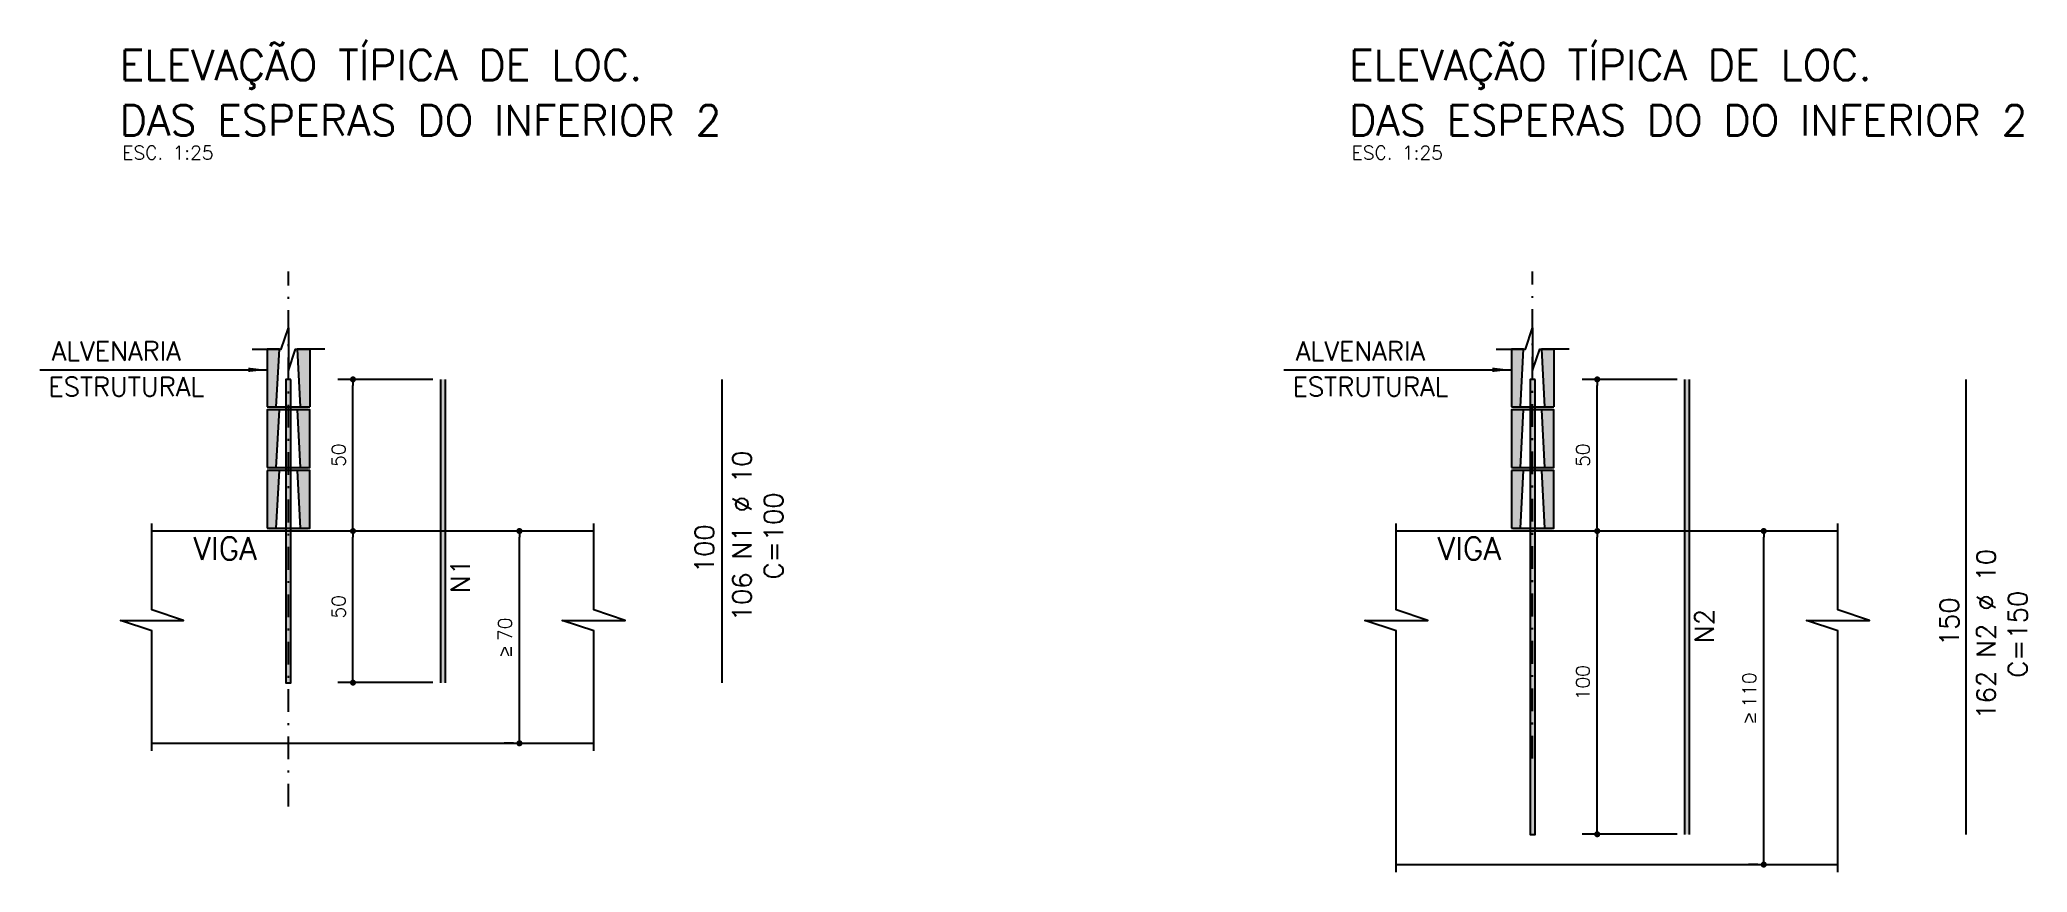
# Model space of a CAD drawing. Extents: x 26375 to 47400, y -1187 to 1911.
# Drawn here: x 29834 to 31145, y -1187 to -638 of the extents above; entities that cross this region are included whole.
import ezdxf

# ---------------------------------------------------------------- set-up
doc = ezdxf.new("R2010")
doc.units = 0
doc.header["$LTSCALE"] = 25
doc.linetypes.add('ESTILO_TQS_0003', pattern=[1.25, 0.6, -0.3, 0.05, -0.3])
for name, color, linetype in [('COTA', 1, 'Continuous'), ('H1', 251, 'Continuous'), ('H3', 253, 'Continuous'), ('H7', 1, 'Continuous'), ('LINHA_FINA', 1, 'Continuous'), ('PENA_01', 1, 'Continuous'), ('PENA_02', 2, 'Continuous'), ('PENA_06', 6, 'Continuous'), ('Pena_1', 1, 'Continuous'), ('PENA_19', 240, 'Continuous'), ('PENA_2', 2, 'Continuous'), ('Pena_3', 3, 'Continuous'), ('Pena_4', 4, 'Continuous'), ('PENA_5', 5, 'Continuous'), ('TEXTO', 3, 'Continuous')]:
    doc.layers.add(name, color=color, linetype=linetype)
doc.styles.add('COTA', font='romans.shx')
doc.styles.get("Standard").update_dxf_attribs({"font": 'romans.shx'})
doc.styles.add('TEXTO1', font='romans.shx', dxfattribs={"height": 9})
doc.styles.add('TEXTO2', font='romans.shx', dxfattribs={"height": 12.5})
doc.styles.add('Texto3', font='romans.shx', dxfattribs={"height": 20})
doc.dimstyles.new('forma', dxfattribs={"dimtxt": 1.8, "dimasz": 0.8, "dimexe": 2, "dimexo": 1, "dimgap": 1, "dimtad": 1, "dimdec": 1, "dimzin": 9, "dimtxsty": 'COTA', "dimblk1": 'DOT', "dimblk2": 'DOT', "dimsah": 1, "dimcen": 0, "dimdle": 1, "dimclrd": 256, "dimclre": 256, "dimclrt": 2, "dimadec": 0, "dimazin": 0, "dimtfac": 1, "dimtdec": 0, "dimtmove": 0, "dimatfit": 3, "dimfxl": 1, "dimtolj": 1, "dimtzin": 0, "dimarcsym": 0})

msp = doc.modelspace()

# ---------------------------------------------------------------- texts
at = {"layer": 'PENA_02', "linetype": 'Continuous'}
for p in [(29935.68, -980.83), (30756.24, -980.83)]:
    msp.add_text('VIGA', height=15, dxfattribs=at).set_placement(p)
at = {"layer": 'TEXTO', "color": 4, "style": 'Texto3'}
for s, p in [('ELEVAÇÃO TÍPICA DE LOC. ', (29887.08, -664.47)), ('ELEVAÇÃO TÍPICA DE LOC.', (30697.83, -664.47)), ('DAS ESPERAS DO INFERIOR 2', (29887.08, -700.94)), ('DAS ESPERAS DO DO INFERIOR 2', (30697.83, -700.94))]:
    msp.add_text(s, height=20, dxfattribs=at).set_placement(p)
at = {"layer": 'TEXTO', "color": 2, "style": 'TEXTO1'}
for p in [(29888.78, -716.8), (30699.53, -716.8)]:
    msp.add_text('ESC. 1:25', height=9, dxfattribs=at).set_placement(p)
at = {"layer": 'TEXTO', "color": 3, "style": 'TEXTO2'}
for s, p in [('ALVENARIA', (29842.13, -849.25)), ('ALVENARIA', (30662.68, -849.25)), ('ESTRUTURAL', (29839.92, -872.8)), ('ESTRUTURAL', (30660.48, -872.8))]:
    msp.add_text(s, height=12.5, dxfattribs=at).set_placement(p)
at = {"layer": 'TEXTO', "color": 3, "char_height": 12.5, "attachment_point": 5, "rotation": 90, "style": 'TEXTO2'}
for s, insert, width in [('\\A1;106 N1 %%C 10 \\PC=100', (30307.86, -965.04), 180.3571), ('\\A1;162 N2 %%C 10 \\PC=150', (31128.42, -1029.86), 180.3571), ('\\A1;N2', (30932.2, -1024.39), 15.832)]:
    msp.add_mtext(s, dxfattribs=dict(at, insert=insert, width=width))
for s, insert in [('\\A1;100', (30272.69, -973.5)), ('\\A1;N1', (30111.65, -991.47)), ('\\A1;150', (31093.71, -1021.66))]:
    msp.add_mtext(s, dxfattribs=dict(at, insert=insert))

# ---------------------------------------------------------------- blocks, each defined once
blk = doc.blocks.new('ss')
at = {"layer": 'LINHA_FINA'}
blk.add_solid([(0, 0), (-2.5, -0.29), (-2.5, 0.3)], dxfattribs=at)
blk = doc.blocks.new('A$C7EB140D9')
at = {"layer": 'Pena_1'}
for p, q in [((0, 14), (18.4, 14)), ((48, 14), (29.8, 14))]:
    blk.add_line(p, q, dxfattribs=at)
blk.add_lwpolyline([(10, 14), (19.3, 14), (24, 28), (24, 0), (28.7, 14), (38, 14)], dxfattribs=at)
blk = doc.blocks.new('_Dot')
at = {"color": 0, "linetype": 'ByBlock', "lineweight": -2}
blk.add_line((-0.5, 0), (-1, 0), dxfattribs=at)
at = {"color": 0, "linetype": 'ByBlock', "const_width": 0.5}
blk.add_lwpolyline([(-0.25, 0, 1), (0.25, 0, 1)], format="xyb", close=True, dxfattribs=at)
blk = doc.blocks.new('*D709')
at = {"layer": 'COTA', "lineweight": -2, "transparency": 16777216}
for p, q in [((30061.8, -961.8), (30030.9, -961.8)), ((30040.9, -1057.8), (30040.9, -965.8)), ((30093.6, -1061.8), (30030.9, -1061.8))]:
    blk.add_line(p, q, dxfattribs=at)
at = {"layer": 'Defpoints', "color": 0, "transparency": 16777216}
for p in [(30040.9, -961.8), (30066.8, -961.8), (30098.6, -1061.8)]:
    blk.add_point(p, dxfattribs=at)
at = {"layer": 'COTA', "lineweight": -2, "transparency": 16777216, "xscale": 4, "yscale": 4, "zscale": 4}
for p, rotation in [((30040.9, -961.8), 90), ((30040.9, -1061.8), 270)]:
    blk.add_blockref('_Dot', p, dxfattribs=dict(at, rotation=rotation))
at = {"layer": 'COTA', "color": 2, "transparency": 16777216, "insert": (30031.4, -1011.8), "char_height": 9, "attachment_point": 5, "rotation": 90, "style": 'COTA'}
blk.add_mtext('\\A1;50 ', dxfattribs=at)
blk = doc.blocks.new('*D710')
at = {"layer": 'COTA', "lineweight": -2, "transparency": 16777216}
for p, q in [((30093.6, -861.8), (30030.9, -861.8)), ((30040.9, -957.8), (30040.9, -865.8)), ((30061.8, -961.8), (30030.9, -961.8))]:
    blk.add_line(p, q, dxfattribs=at)
at = {"layer": 'Defpoints', "color": 0, "transparency": 16777216}
for p in [(30040.9, -861.8), (30098.6, -861.8), (30066.8, -961.8)]:
    blk.add_point(p, dxfattribs=at)
at = {"layer": 'COTA', "lineweight": -2, "transparency": 16777216, "xscale": 4, "yscale": 4, "zscale": 4}
for p, rotation in [((30040.9, -861.8), 90), ((30040.9, -961.8), 270)]:
    blk.add_blockref('_Dot', p, dxfattribs=dict(at, rotation=rotation))
at = {"layer": 'COTA', "color": 2, "transparency": 16777216, "insert": (30031.4, -911.8), "char_height": 9, "attachment_point": 5, "rotation": 90, "style": 'COTA'}
blk.add_mtext('\\A1;50 ', dxfattribs=at)
blk = doc.blocks.new('*D711')
at = {"layer": 'COTA', "lineweight": -2, "transparency": 16777216}
for p, q in [((30146.7, -961.8), (30140.7, -961.8)), ((30150.7, -1097.8), (30150.7, -965.8)), ((30146.7, -1101.8), (30140.7, -1101.8))]:
    blk.add_line(p, q, dxfattribs=at)
at = {"layer": 'Defpoints', "color": 0, "transparency": 16777216}
for p in [(30150.7, -961.8), (30151.7, -961.8), (30151.7, -1101.8)]:
    blk.add_point(p, dxfattribs=at)
at = {"layer": 'COTA', "lineweight": -2, "transparency": 16777216, "xscale": 4, "yscale": 4, "zscale": 4}
for p, rotation in [((30150.7, -961.8), 90), ((30150.7, -1101.8), 270)]:
    blk.add_blockref('_Dot', p, dxfattribs=dict(at, rotation=rotation))
at = {"layer": 'COTA', "color": 2, "transparency": 16777216, "insert": (30141.2, -1031.8), "char_height": 9, "attachment_point": 5, "rotation": 90, "style": 'COTA'}
blk.add_mtext('\\A1;{\\fArial|b0|i0|c0|p34;≥ }70', dxfattribs=at)
blk = doc.blocks.new('*D719')
at = {"layer": 'COTA', "lineweight": -2, "transparency": 16777216}
for p, q in [((30882.4, -961.8), (30851.5, -961.8)), ((30861.5, -1157.8), (30861.5, -965.8)), ((30914.1, -1161.8), (30851.5, -1161.8))]:
    blk.add_line(p, q, dxfattribs=at)
at = {"layer": 'Defpoints', "color": 0, "transparency": 16777216}
for p in [(30861.5, -961.8), (30887.4, -961.8), (30919.1, -1161.8)]:
    blk.add_point(p, dxfattribs=at)
at = {"layer": 'COTA', "lineweight": -2, "transparency": 16777216, "xscale": 4, "yscale": 4, "zscale": 4}
for p, rotation in [((30861.5, -961.8), 90), ((30861.5, -1161.8), 270)]:
    blk.add_blockref('_Dot', p, dxfattribs=dict(at, rotation=rotation))
at = {"layer": 'COTA', "color": 2, "transparency": 16777216, "insert": (30852, -1061.8), "char_height": 9, "attachment_point": 5, "rotation": 90, "style": 'COTA'}
blk.add_mtext('\\A1;100 ', dxfattribs=at)
blk = doc.blocks.new('*D720')
at = {"layer": 'COTA', "lineweight": -2, "transparency": 16777216}
for p, q in [((30914.1, -861.8), (30851.5, -861.8)), ((30861.5, -957.8), (30861.5, -865.8)), ((30882.4, -961.8), (30851.5, -961.8))]:
    blk.add_line(p, q, dxfattribs=at)
at = {"layer": 'Defpoints', "color": 0, "transparency": 16777216}
for p in [(30861.5, -861.8), (30919.1, -861.8), (30887.4, -961.8)]:
    blk.add_point(p, dxfattribs=at)
at = {"layer": 'COTA', "lineweight": -2, "transparency": 16777216, "xscale": 4, "yscale": 4, "zscale": 4}
for p, rotation in [((30861.5, -861.8), 90), ((30861.5, -961.8), 270)]:
    blk.add_blockref('_Dot', p, dxfattribs=dict(at, rotation=rotation))
at = {"layer": 'COTA', "color": 2, "transparency": 16777216, "insert": (30852, -911.8), "char_height": 9, "attachment_point": 5, "rotation": 90, "style": 'COTA'}
blk.add_mtext('\\A1;50 ', dxfattribs=at)
blk = doc.blocks.new('*D721')
at = {"layer": 'COTA', "lineweight": -2, "transparency": 16777216}
for p, q in [((30967.3, -961.8), (30961.3, -961.8)), ((30971.3, -1177.8), (30971.3, -965.8)), ((30967.3, -1181.8), (30961.3, -1181.8))]:
    blk.add_line(p, q, dxfattribs=at)
at = {"layer": 'Defpoints', "color": 0, "transparency": 16777216}
for p in [(30971.3, -961.8), (30972.3, -961.8), (30972.3, -1181.8)]:
    blk.add_point(p, dxfattribs=at)
at = {"layer": 'COTA', "lineweight": -2, "transparency": 16777216, "xscale": 4, "yscale": 4, "zscale": 4}
for p, rotation in [((30971.3, -961.8), 90), ((30971.3, -1181.8), 270)]:
    blk.add_blockref('_Dot', p, dxfattribs=dict(at, rotation=rotation))
at = {"layer": 'COTA', "color": 2, "transparency": 16777216, "insert": (30961.8, -1071.8), "char_height": 9, "attachment_point": 5, "rotation": 90, "style": 'COTA'}
blk.add_mtext('\\A1;{\\fArial|b0|i0|c0|p34;≥ }110', dxfattribs=at)

# ---------------------------------------------------------------- dimensions: what is measured, and where the dimension line sits
at = {"layer": 'COTA'}
for base, p1, p2, picture, middle in [((30040.93, -861.85), (30066.84, -961.85), (30098.58, -861.85), '*D710', (30031.43, -911.85)), ((30861.49, -861.85), (30887.4, -961.85), (30919.13, -861.85), '*D720', (30851.99, -911.85)), ((30040.93, -961.85), (30098.58, -1061.85), (30066.84, -961.85), '*D709', (30031.43, -1011.85)), ((30861.49, -961.85), (30919.13, -1161.85), (30887.4, -961.85), '*D719', (30851.99, -1061.85))]:
    dim = msp.add_linear_dim(base=base, p1=p1, p2=p2, angle=90, dimstyle='forma', override={"dimscale": 5, "dimlfac": 0.5, "dimpost": ' '}, dxfattribs=at)
    dim.commit()
    dim.dimension.update_dxf_attribs({"geometry": picture, "text_midpoint": middle})
for base, p1, p2, text, picture, middle in [((30150.72, -961.85), (30151.71, -1101.85), (30151.71, -961.85), '{\\fArial|b0|i0|c0|p34;≥ }70', '*D711', (30141.22, -1031.85)), ((30971.27, -961.85), (30972.26, -1181.85), (30972.26, -961.85), '{\\fArial|b0|i0|c0|p34;≥ }110', '*D721', (30961.77, -1071.85))]:
    dim = msp.add_linear_dim(base=base, p1=p1, p2=p2, angle=90, text=text, dimstyle='forma', override={"dimscale": 5, "dimlfac": 0.5, "dimpost": ' '}, dxfattribs=at)
    dim.commit()
    dim.dimension.update_dxf_attribs({"geometry": picture, "text_midpoint": middle})

# ---------------------------------------------------------------- hatches: boundary and pattern name
at = {"layer": 'H1'}
for points in [[(30011.35, -879.85), (29985.35, -879.85), (29985.35, -881.85), (29992.35, -881.85), (30011.35, -881.85)], [(30831.91, -879.85), (30805.91, -879.85), (30805.91, -881.85), (30812.91, -881.85), (30831.91, -881.85)], [(30011.35, -919.85), (30006.35, -919.85), (29985.35, -919.85), (29985.35, -921.85), (29992.35, -921.85), (30011.35, -921.85)], [(30831.91, -919.85), (30826.91, -919.85), (30805.91, -919.85), (30805.91, -921.85), (30812.91, -921.85), (30831.91, -921.85)], [(30011.35, -959.85), (30006.35, -959.85), (29985.35, -959.85), (29985.35, -961.85), (29992.35, -961.85), (30011.35, -961.85)], [(30831.91, -959.85), (30826.91, -959.85), (30805.91, -959.85), (30805.91, -961.85), (30812.91, -961.85), (30831.91, -961.85)]]:
    msp.add_hatch(color=256, dxfattribs=at).paths.add_polyline_path(points)
at = {"layer": 'H3'}
for points in [[(29992.35, -841.85), (29984.35, -841.85), (29984.35, -879.85), (29990.35, -879.85)], [(30012.35, -841.85), (30004.35, -841.85), (30006.35, -879.85), (30012.35, -879.85)], [(30812.91, -841.85), (30804.91, -841.85), (30804.91, -879.85), (30810.91, -879.85)], [(30832.91, -841.85), (30824.91, -841.85), (30826.91, -879.85), (30832.91, -879.85)], [(29984.35, -919.85), (29990.35, -919.85), (29992.35, -881.85), (29984.35, -881.85)], [(30006.35, -919.85), (30012.35, -919.85), (30012.35, -881.85), (30004.35, -881.85)], [(30804.91, -919.85), (30810.91, -919.85), (30812.91, -881.85), (30804.91, -881.85)], [(30826.91, -919.85), (30832.91, -919.85), (30832.91, -881.85), (30824.91, -881.85)], [(29992.35, -921.85), (29984.35, -921.85), (29984.35, -959.85), (29990.35, -959.85)], [(30012.35, -921.85), (30004.35, -921.85), (30006.35, -959.85), (30012.35, -959.85)], [(30812.91, -921.85), (30804.91, -921.85), (30804.91, -959.85), (30810.91, -959.85)], [(30832.91, -921.85), (30824.91, -921.85), (30826.91, -959.85), (30832.91, -959.85)]]:
    msp.add_hatch(color=256, dxfattribs=at).paths.add_polyline_path(points)
at = {"layer": 'H7'}
for points in [[(30098.58, -1061.85), (30101.82, -1061.85), (30101.82, -861.85), (30098.58, -861.85)], [(30919.13, -1161.85), (30922.38, -1161.85), (30922.38, -861.85), (30919.13, -861.85)]]:
    msp.add_hatch(color=256, dxfattribs=at).paths.add_polyline_path(points)
at = {"layer": 'PENA_19', "linetype": 'Continuous'}
for points in [[(29999.97, -861.85), (29996.73, -861.85), (29996.73, -1061.85), (29999.97, -1061.85)], [(30820.53, -861.85), (30817.29, -861.85), (30817.29, -1161.85), (30820.53, -1161.85)]]:
    msp.add_hatch(color=256, dxfattribs=at).paths.add_polyline_path(points)

# ---------------------------------------------------------------- linework, layer by layer
at = {"layer": 'LINHA_FINA'}
for p, q in [((29834.34, -855.51), (29984.35, -855.51)), ((30654.89, -855.51), (30804.91, -855.51))]:
    msp.add_line(p, q, dxfattribs=at)
at = {"layer": 'PENA_01'}
for points in [[(29908.35, -1106.85), (29908.35, -1027.67), (29887.56, -1020.74), (29929.14, -1020.74), (29908.35, -1013.81), (29908.35, -956.85)], [(30199.71, -1106.85), (30199.71, -1027.67), (30178.92, -1020.74), (30220.5, -1020.74), (30199.71, -1013.81), (30199.71, -956.85)], [(30728.91, -1186.85), (30728.91, -1027.67), (30708.12, -1020.74), (30749.69, -1020.74), (30728.91, -1013.81), (30728.91, -956.85)], [(31020.27, -1186.85), (31020.27, -1027.67), (30999.48, -1020.74), (31041.05, -1020.74), (31020.27, -1013.81), (31020.27, -956.85)]]:
    msp.add_lwpolyline(points, dxfattribs=at)
at = {"layer": 'PENA_06', "linetype": 'Continuous'}
for points in [[(30284.06, -861.85), (30284.06, -1061.85)], [(31104.62, -861.85), (31104.62, -1161.85)]]:
    msp.add_lwpolyline(points, dxfattribs=at)
at = {"layer": 'Pena_1', "linetype": 'ESTILO_TQS_0003'}
for p, q in [((29998.35, -1143.58), (29998.35, -790.63)), ((30818.91, -1111.82), (30818.91, -790.63))]:
    msp.add_line(p, q, dxfattribs=at)
at = {"layer": 'PENA_19', "linetype": 'Continuous'}
for points in [[(29999.97, -861.85), (29996.73, -861.85), (29996.73, -1061.85), (29999.97, -1061.85), (29999.97, -1061.85), (29999.97, -1061.85), (29999.97, -861.85)], [(30820.53, -861.85), (30817.29, -861.85), (30817.29, -1161.85), (30820.53, -1161.85), (30820.53, -1161.85), (30820.53, -1161.85), (30820.53, -861.85)]]:
    msp.add_lwpolyline(points, dxfattribs=at)
at = {"layer": 'PENA_2'}
for p, q in [((29984.35, -879.85), (30012.35, -879.85)), ((30804.91, -879.85), (30832.91, -879.85))]:
    msp.add_line(p, q, dxfattribs=at)
for points in [[(29990.35, -879.85), (29992.35, -841.85), (29984.35, -841.85), (29984.35, -879.85)], [(30006.35, -879.85), (30004.35, -841.85), (30012.35, -841.85), (30012.35, -879.85)], [(30810.91, -879.85), (30812.91, -841.85), (30804.91, -841.85), (30804.91, -879.85)], [(30826.91, -879.85), (30824.91, -841.85), (30832.91, -841.85), (30832.91, -879.85)], [(29984.35, -919.85), (30012.35, -919.85), (30012.35, -881.85), (29984.35, -881.85), (29984.35, -919.85)], [(29990.35, -919.85), (29992.35, -881.85)], [(30006.35, -919.85), (30004.35, -881.85)], [(30804.91, -919.85), (30832.91, -919.85), (30832.91, -881.85), (30804.91, -881.85), (30804.91, -919.85)], [(30810.91, -919.85), (30812.91, -881.85)], [(30826.91, -919.85), (30824.91, -881.85)], [(29984.35, -921.85), (29984.35, -959.85)], [(29984.35, -959.85), (30012.35, -959.85), (30012.35, -921.85), (29984.35, -921.85)], [(29990.35, -959.85), (29992.35, -921.85)], [(30006.35, -959.85), (30004.35, -921.85)], [(30804.91, -921.85), (30804.91, -959.85)], [(30804.91, -959.85), (30832.91, -959.85), (30832.91, -921.85), (30804.91, -921.85)], [(30810.91, -959.85), (30812.91, -921.85)], [(30826.91, -959.85), (30824.91, -921.85)]]:
    msp.add_lwpolyline(points, dxfattribs=at)
at = {"layer": 'Pena_3'}
for p, q in [((30199.71, -961.85), (29908.35, -961.85)), ((31020.27, -961.85), (30728.91, -961.85)), ((30199.71, -1101.85), (29908.35, -1101.85)), ((31020.27, -1181.85), (30728.91, -1181.85))]:
    msp.add_line(p, q, dxfattribs=at)
at = {"layer": 'PENA_5'}
for p, q in [((30098.58, -861.85), (30098.58, -1061.85)), ((30101.82, -1061.85), (30101.82, -861.85)), ((30919.13, -861.85), (30919.13, -1161.85)), ((30922.38, -1161.85), (30922.38, -861.85))]:
    msp.add_line(p, q, dxfattribs=at)

# ---------------------------------------------------------------- block references
at = {"layer": 'LINHA_FINA', "xscale": 5, "yscale": 5, "zscale": 5}
for p in [(29984.35, -855.51), (30804.91, -855.51)]:
    msp.add_blockref('ss', p, dxfattribs=at)
at = {"layer": 'Pena_4'}
for p in [(29974.35, -855.85), (30794.91, -855.85)]:
    msp.add_blockref('A$C7EB140D9', p, dxfattribs=at)

msp.set_redraw_order([(e.dxf.handle, doc.entitydb.next_handle()) for e in msp.query("TEXT MTEXT ATTDEF DIMENSION ARC_DIMENSION")])  # texts and dimensions are drawn at this point

doc.saveas('drawing.dxf')
